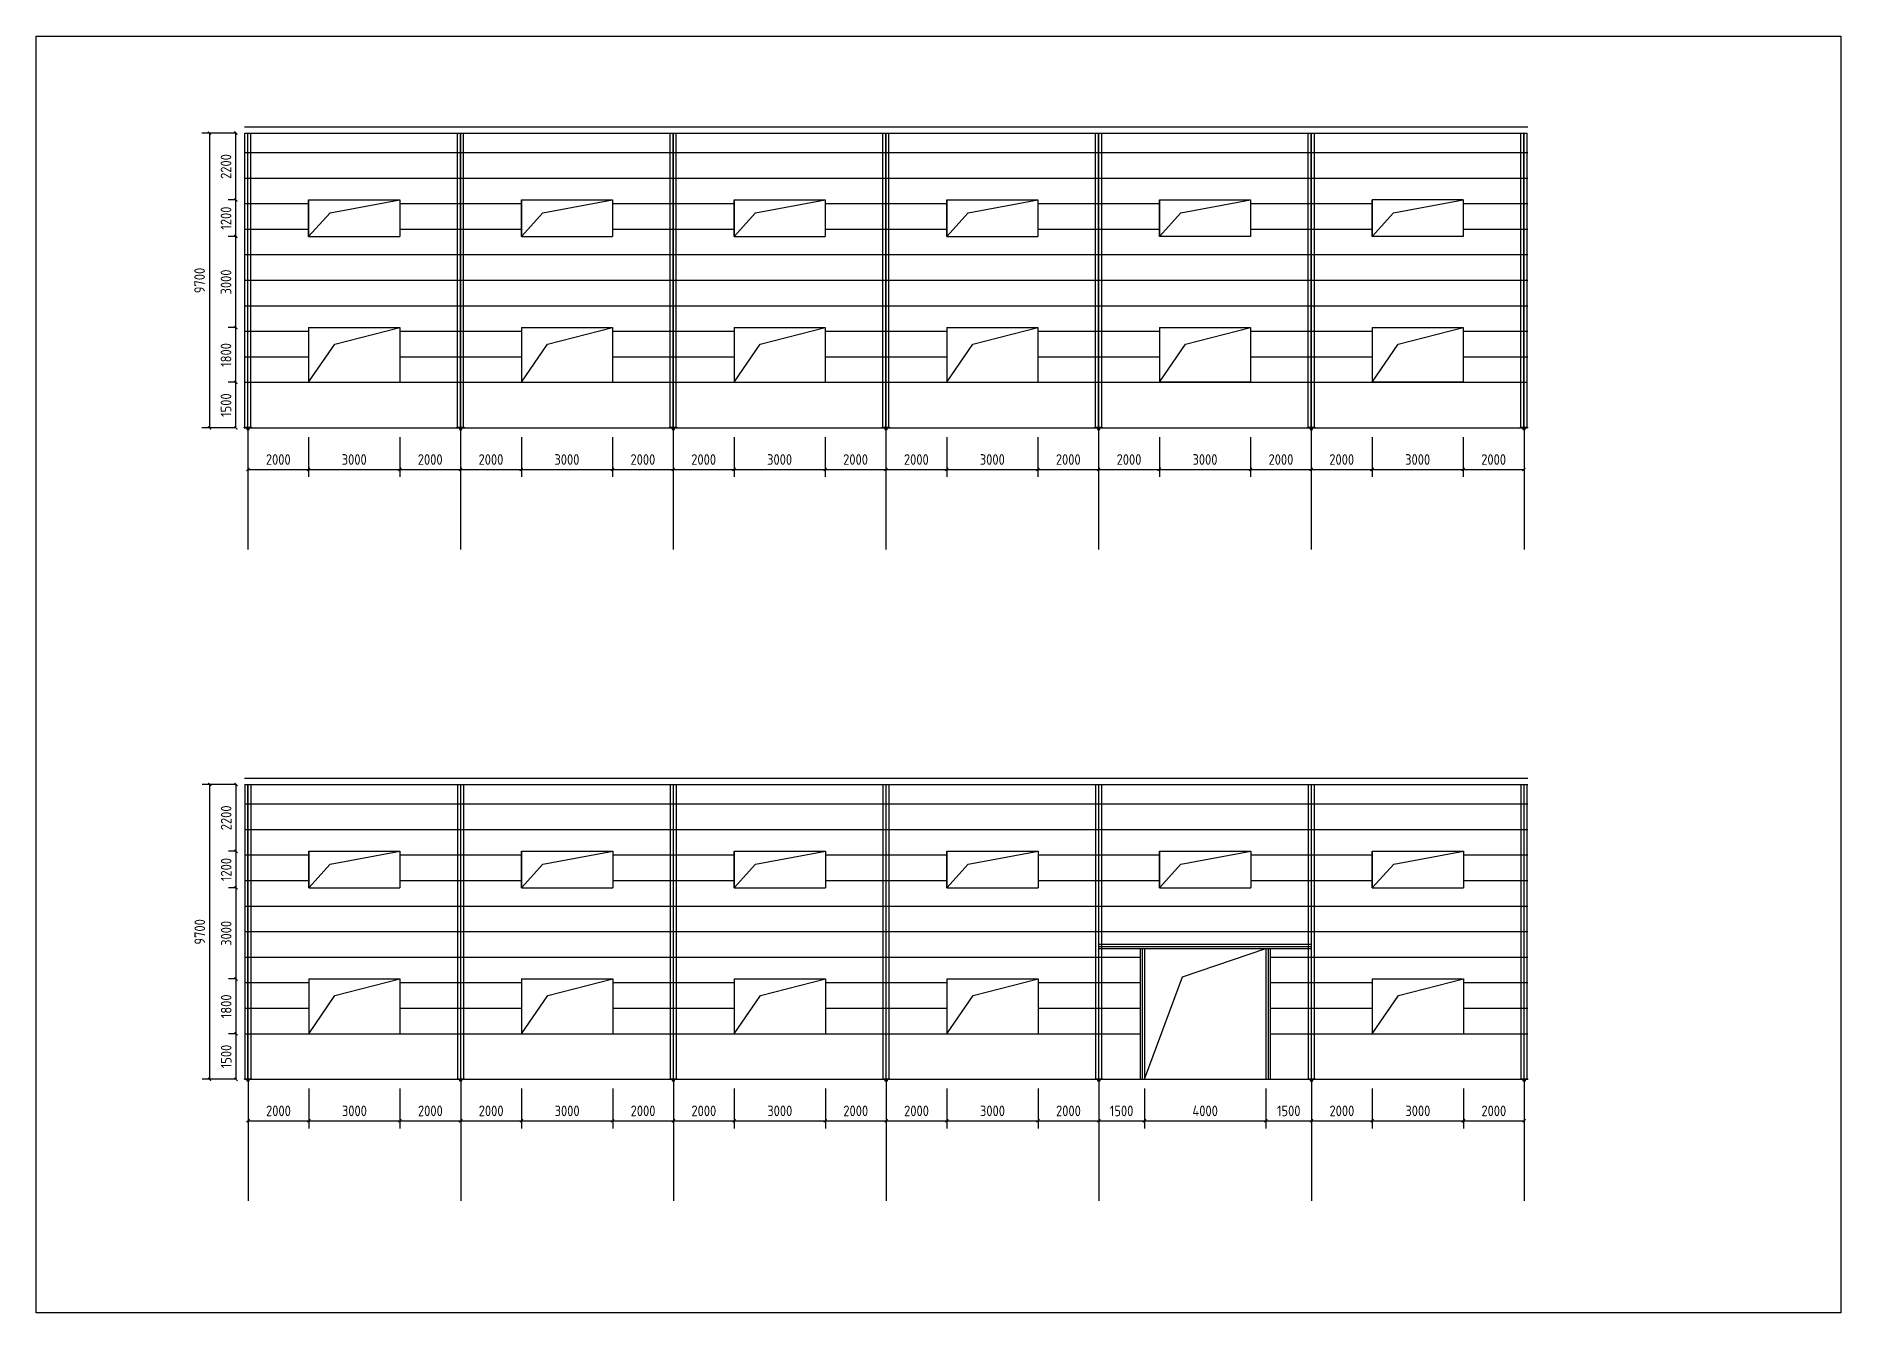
# Model space of a CAD drawing. Extents: x 102162 to 621267, y -39398 to 328893.
# Drawn here: x 102162 to 161562, y 160102 to 202102 of the extents above; entities that cross this region are included whole.
import ezdxf

# ---------------------------------------------------------------- set-up
doc = ezdxf.new("R2010")
doc.units = 0
doc.header["$LTSCALE"] = 1000
doc.header["$MEASUREMENT"] = 0
doc.layers.add('AXIS', color=3, linetype='Continuous')
doc.layers.add('DOTE', color=1, linetype='Continuous')
doc.styles.get("Standard").update_dxf_attribs({"font": 'gbenor.shx', "bigfont": 'gbcbig.shx'})
doc.dimstyles.get("Standard").update_dxf_attribs({"dimscale": 100, "dimtxt": 3.5, "dimasz": 1, "dimexe": 2.5, "dimexo": 3, "dimgap": 1.5, "dimtad": 1, "dimdec": 0, "dimzin": 0, "dimdsep": 46, "dimtxsty": 'Standard', "dimblk": 'ARCHTICK', "dimcen": 0.09, "dimadec": 0, "dimazin": 0, "dimtfac": 1, "dimtdec": 0, "dimtix": 1, "dimtmove": 2, "dimatfit": 3, "dimfxl": 1, "dimtolj": 1, "dimtzin": 0, "dimarcsym": 0})

msp = doc.modelspace()

# ---------------------------------------------------------------- blocks, each defined once
blk = doc.blocks.new('_ArchTick')
at = {"color": 0, "linetype": 'ByBlock', "const_width": 0.4}
blk.add_lwpolyline([(-0.5, -0.5), (0.5, 0.5)], dxfattribs=at)
blk = doc.blocks.new('*D9098')
at = {"color": 0, "lineweight": -2}
for p, q in [((108732, 190713), (108487, 190713)), ((108737, 189213), (108737, 190713)), ((108712, 189213), (108487, 189213))]:
    blk.add_line(p, q, dxfattribs=at)
at = {"layer": 'Defpoints', "color": 0}
for p in [(108737, 190713), (109032, 190713), (109012, 189213)]:
    blk.add_point(p, dxfattribs=at)
at = {"color": 0, "lineweight": -2, "xscale": 100, "yscale": 100, "zscale": 100}
for p, rotation in [((108737, 190713), 90), ((108737, 189213), 270)]:
    blk.add_blockref('_ArchTick', p, dxfattribs=dict(at, rotation=rotation))
at = {"color": 0, "insert": (108412, 189963), "char_height": 350, "attachment_point": 5, "rotation": 90}
blk.add_mtext('\\A1;1500', dxfattribs=at)
blk = doc.blocks.new('*D9099')
at = {"color": 0, "lineweight": -2}
for p, q in [((108732, 192513), (108487, 192513)), ((108737, 190713), (108737, 192513)), ((108732, 190713), (108487, 190713))]:
    blk.add_line(p, q, dxfattribs=at)
at = {"layer": 'Defpoints', "color": 0}
for p in [(108737, 192513), (109032, 192513), (109032, 190713)]:
    blk.add_point(p, dxfattribs=at)
at = {"color": 0, "lineweight": -2, "xscale": 100, "yscale": 100, "zscale": 100}
for p, rotation in [((108737, 192513), 90), ((108737, 190713), 270)]:
    blk.add_blockref('_ArchTick', p, dxfattribs=dict(at, rotation=rotation))
at = {"color": 0, "insert": (108412, 191613), "char_height": 350, "attachment_point": 5, "rotation": 90}
blk.add_mtext('\\A1;1800', dxfattribs=at)
blk = doc.blocks.new('*D9060')
at = {"color": 0, "lineweight": -2}
for p, q in [((108732, 195513), (108487, 195513)), ((108737, 192513), (108737, 195513)), ((108732, 192513), (108487, 192513))]:
    blk.add_line(p, q, dxfattribs=at)
at = {"layer": 'Defpoints', "color": 0}
for p in [(108737, 195513), (109032, 195513), (109032, 192513)]:
    blk.add_point(p, dxfattribs=at)
at = {"color": 0, "lineweight": -2, "xscale": 100, "yscale": 100, "zscale": 100}
for p, rotation in [((108737, 195513), 90), ((108737, 192513), 270)]:
    blk.add_blockref('_ArchTick', p, dxfattribs=dict(at, rotation=rotation))
at = {"color": 0, "insert": (108412, 194013), "char_height": 350, "attachment_point": 5, "rotation": 90}
blk.add_mtext('\\A1;3000', dxfattribs=at)
blk = doc.blocks.new('*D9061')
at = {"color": 0, "lineweight": -2}
for p, q in [((108732, 196713), (108487, 196713)), ((108737, 195513), (108737, 196713)), ((108732, 195513), (108487, 195513))]:
    blk.add_line(p, q, dxfattribs=at)
at = {"layer": 'Defpoints', "color": 0}
for p in [(108737, 196713), (109032, 196713), (109032, 195513)]:
    blk.add_point(p, dxfattribs=at)
at = {"color": 0, "lineweight": -2, "xscale": 100, "yscale": 100, "zscale": 100}
for p, rotation in [((108737, 196713), 90), ((108737, 195513), 270)]:
    blk.add_blockref('_ArchTick', p, dxfattribs=dict(at, rotation=rotation))
at = {"color": 0, "insert": (108412, 196113), "char_height": 350, "attachment_point": 5, "rotation": 90}
blk.add_mtext('\\A1;1200', dxfattribs=at)
blk = doc.blocks.new('*D9100')
at = {"color": 0, "lineweight": -2}
for p, q in [((108732, 198913), (108487, 198913)), ((108737, 196713), (108737, 198913)), ((108732, 196713), (108487, 196713))]:
    blk.add_line(p, q, dxfattribs=at)
at = {"layer": 'Defpoints', "color": 0}
for p in [(108737, 198913), (109032, 198913), (109032, 196713)]:
    blk.add_point(p, dxfattribs=at)
at = {"color": 0, "lineweight": -2, "xscale": 100, "yscale": 100, "zscale": 100}
for p, rotation in [((108737, 198913), 90), ((108737, 196713), 270)]:
    blk.add_blockref('_ArchTick', p, dxfattribs=dict(at, rotation=rotation))
at = {"color": 0, "insert": (108412, 197813), "char_height": 350, "attachment_point": 5, "rotation": 90}
blk.add_mtext('\\A1;2200', dxfattribs=at)
blk = doc.blocks.new('*D9101')
at = {"color": 0, "lineweight": -2}
for p, q in [((108732, 198913), (107618, 198913)), ((107868, 198913), (107868, 189213)), ((108732, 189213), (107618, 189213))]:
    blk.add_line(p, q, dxfattribs=at)
at = {"layer": 'Defpoints', "color": 0}
for p in [(109032, 198913), (107868, 189213), (109032, 189213)]:
    blk.add_point(p, dxfattribs=at)
at = {"color": 0, "lineweight": -2, "xscale": 100, "yscale": 100, "zscale": 100}
for p, rotation in [((107868, 198913), 90), ((107868, 189213), 270)]:
    blk.add_blockref('_ArchTick', p, dxfattribs=dict(at, rotation=rotation))
at = {"color": 0, "insert": (107543, 194063), "char_height": 350, "attachment_point": 5, "rotation": 90}
blk.add_mtext('\\A1;9700', dxfattribs=at)
blk = doc.blocks.new('*D9102')
at = {"color": 0, "lineweight": -2}
for p, q in [((109132, 188913), (109132, 187599)), ((111132, 188913), (111132, 187599)), ((109132, 187849), (111132, 187849))]:
    blk.add_line(p, q, dxfattribs=at)
at = {"layer": 'Defpoints', "color": 0}
for p in [(109132, 189213), (111132, 189213), (111132, 187849)]:
    blk.add_point(p, dxfattribs=at)
at = {"color": 0, "lineweight": -2, "xscale": 100, "yscale": 100, "zscale": 100, "rotation": 180}
blk.add_blockref('_ArchTick', (109132, 187849), dxfattribs=at)
at = {"color": 0, "lineweight": -2, "xscale": 100, "yscale": 100, "zscale": 100}
blk.add_blockref('_ArchTick', (111132, 187849), dxfattribs=at)
at = {"color": 0, "insert": (110132, 188174), "char_height": 350, "attachment_point": 5}
blk.add_mtext('\\A1;2000', dxfattribs=at)
blk = doc.blocks.new('*D9062')
at = {"color": 0, "lineweight": -2}
for p, q in [((111132, 188913), (111132, 187599)), ((114132, 188913), (114132, 187599)), ((111132, 187849), (114132, 187849))]:
    blk.add_line(p, q, dxfattribs=at)
at = {"layer": 'Defpoints', "color": 0}
for p in [(111132, 189213), (114132, 189213), (114132, 187849)]:
    blk.add_point(p, dxfattribs=at)
at = {"color": 0, "lineweight": -2, "xscale": 100, "yscale": 100, "zscale": 100, "rotation": 180}
blk.add_blockref('_ArchTick', (111132, 187849), dxfattribs=at)
at = {"color": 0, "lineweight": -2, "xscale": 100, "yscale": 100, "zscale": 100}
blk.add_blockref('_ArchTick', (114132, 187849), dxfattribs=at)
at = {"color": 0, "insert": (112632, 188174), "char_height": 350, "attachment_point": 5}
blk.add_mtext('\\A1;3000', dxfattribs=at)
blk = doc.blocks.new('*D9103')
at = {"color": 0, "lineweight": -2}
for p, q in [((114132, 188913), (114132, 187599)), ((116132, 188913), (116132, 187599)), ((114132, 187849), (116132, 187849))]:
    blk.add_line(p, q, dxfattribs=at)
at = {"layer": 'Defpoints', "color": 0}
for p in [(114132, 189213), (116132, 189213), (116132, 187849)]:
    blk.add_point(p, dxfattribs=at)
at = {"color": 0, "lineweight": -2, "xscale": 100, "yscale": 100, "zscale": 100, "rotation": 180}
blk.add_blockref('_ArchTick', (114132, 187849), dxfattribs=at)
at = {"color": 0, "lineweight": -2, "xscale": 100, "yscale": 100, "zscale": 100}
blk.add_blockref('_ArchTick', (116132, 187849), dxfattribs=at)
at = {"color": 0, "insert": (115132, 188174), "char_height": 350, "attachment_point": 5}
blk.add_mtext('\\A1;2000', dxfattribs=at)
blk = doc.blocks.new('*D9104')
at = {"color": 0, "lineweight": -2}
for p, q in [((116132, 188913), (116132, 187599)), ((118132, 188913), (118132, 187599)), ((116132, 187849), (118132, 187849))]:
    blk.add_line(p, q, dxfattribs=at)
at = {"layer": 'Defpoints', "color": 0}
for p in [(116132, 189213), (118132, 189213), (118132, 187849)]:
    blk.add_point(p, dxfattribs=at)
at = {"color": 0, "lineweight": -2, "xscale": 100, "yscale": 100, "zscale": 100, "rotation": 180}
blk.add_blockref('_ArchTick', (116132, 187849), dxfattribs=at)
at = {"color": 0, "lineweight": -2, "xscale": 100, "yscale": 100, "zscale": 100}
blk.add_blockref('_ArchTick', (118132, 187849), dxfattribs=at)
at = {"color": 0, "insert": (117132, 188174), "char_height": 350, "attachment_point": 5}
blk.add_mtext('\\A1;2000', dxfattribs=at)
blk = doc.blocks.new('*D9063')
at = {"color": 0, "lineweight": -2}
for p, q in [((118132, 188913), (118132, 187599)), ((121132, 188913), (121132, 187599)), ((118132, 187849), (121132, 187849))]:
    blk.add_line(p, q, dxfattribs=at)
at = {"layer": 'Defpoints', "color": 0}
for p in [(118132, 189213), (121132, 189213), (121132, 187849)]:
    blk.add_point(p, dxfattribs=at)
at = {"color": 0, "lineweight": -2, "xscale": 100, "yscale": 100, "zscale": 100, "rotation": 180}
blk.add_blockref('_ArchTick', (118132, 187849), dxfattribs=at)
at = {"color": 0, "lineweight": -2, "xscale": 100, "yscale": 100, "zscale": 100}
blk.add_blockref('_ArchTick', (121132, 187849), dxfattribs=at)
at = {"color": 0, "insert": (119632, 188174), "char_height": 350, "attachment_point": 5}
blk.add_mtext('\\A1;3000', dxfattribs=at)
blk = doc.blocks.new('*D9105')
at = {"color": 0, "lineweight": -2}
for p, q in [((121132, 188913), (121132, 187599)), ((123132, 188913), (123132, 187599)), ((121132, 187849), (123132, 187849))]:
    blk.add_line(p, q, dxfattribs=at)
at = {"layer": 'Defpoints', "color": 0}
for p in [(121132, 189213), (123132, 189213), (123132, 187849)]:
    blk.add_point(p, dxfattribs=at)
at = {"color": 0, "lineweight": -2, "xscale": 100, "yscale": 100, "zscale": 100, "rotation": 180}
blk.add_blockref('_ArchTick', (121132, 187849), dxfattribs=at)
at = {"color": 0, "lineweight": -2, "xscale": 100, "yscale": 100, "zscale": 100}
blk.add_blockref('_ArchTick', (123132, 187849), dxfattribs=at)
at = {"color": 0, "insert": (122132, 188174), "char_height": 350, "attachment_point": 5}
blk.add_mtext('\\A1;2000', dxfattribs=at)
blk = doc.blocks.new('*D9106')
at = {"color": 0, "lineweight": -2}
for p, q in [((123132, 188913), (123132, 187599)), ((125132, 188913), (125132, 187599)), ((123132, 187849), (125132, 187849))]:
    blk.add_line(p, q, dxfattribs=at)
at = {"layer": 'Defpoints', "color": 0}
for p in [(123132, 189213), (125132, 189213), (125132, 187849)]:
    blk.add_point(p, dxfattribs=at)
at = {"color": 0, "lineweight": -2, "xscale": 100, "yscale": 100, "zscale": 100, "rotation": 180}
blk.add_blockref('_ArchTick', (123132, 187849), dxfattribs=at)
at = {"color": 0, "lineweight": -2, "xscale": 100, "yscale": 100, "zscale": 100}
blk.add_blockref('_ArchTick', (125132, 187849), dxfattribs=at)
at = {"color": 0, "insert": (124132, 188174), "char_height": 350, "attachment_point": 5}
blk.add_mtext('\\A1;2000', dxfattribs=at)
blk = doc.blocks.new('*D9064')
at = {"color": 0, "lineweight": -2}
for p, q in [((125132, 188913), (125132, 187599)), ((128132, 188913), (128132, 187599)), ((125132, 187849), (128132, 187849))]:
    blk.add_line(p, q, dxfattribs=at)
at = {"layer": 'Defpoints', "color": 0}
for p in [(125132, 189213), (128132, 189213), (128132, 187849)]:
    blk.add_point(p, dxfattribs=at)
at = {"color": 0, "lineweight": -2, "xscale": 100, "yscale": 100, "zscale": 100, "rotation": 180}
blk.add_blockref('_ArchTick', (125132, 187849), dxfattribs=at)
at = {"color": 0, "lineweight": -2, "xscale": 100, "yscale": 100, "zscale": 100}
blk.add_blockref('_ArchTick', (128132, 187849), dxfattribs=at)
at = {"color": 0, "insert": (126632, 188174), "char_height": 350, "attachment_point": 5}
blk.add_mtext('\\A1;3000', dxfattribs=at)
blk = doc.blocks.new('*D9107')
at = {"color": 0, "lineweight": -2}
for p, q in [((128132, 188913), (128132, 187599)), ((130132, 188913), (130132, 187599)), ((128132, 187849), (130132, 187849))]:
    blk.add_line(p, q, dxfattribs=at)
at = {"layer": 'Defpoints', "color": 0}
for p in [(128132, 189213), (130132, 189213), (130132, 187849)]:
    blk.add_point(p, dxfattribs=at)
at = {"color": 0, "lineweight": -2, "xscale": 100, "yscale": 100, "zscale": 100, "rotation": 180}
blk.add_blockref('_ArchTick', (128132, 187849), dxfattribs=at)
at = {"color": 0, "lineweight": -2, "xscale": 100, "yscale": 100, "zscale": 100}
blk.add_blockref('_ArchTick', (130132, 187849), dxfattribs=at)
at = {"color": 0, "insert": (129132, 188174), "char_height": 350, "attachment_point": 5}
blk.add_mtext('\\A1;2000', dxfattribs=at)
blk = doc.blocks.new('*D9108')
at = {"color": 0, "lineweight": -2}
for p, q in [((130132, 188913), (130132, 187599)), ((132132, 188913), (132132, 187599)), ((130132, 187849), (132132, 187849))]:
    blk.add_line(p, q, dxfattribs=at)
at = {"layer": 'Defpoints', "color": 0}
for p in [(130132, 189213), (132132, 189213), (132132, 187849)]:
    blk.add_point(p, dxfattribs=at)
at = {"color": 0, "lineweight": -2, "xscale": 100, "yscale": 100, "zscale": 100, "rotation": 180}
blk.add_blockref('_ArchTick', (130132, 187849), dxfattribs=at)
at = {"color": 0, "lineweight": -2, "xscale": 100, "yscale": 100, "zscale": 100}
blk.add_blockref('_ArchTick', (132132, 187849), dxfattribs=at)
at = {"color": 0, "insert": (131132, 188174), "char_height": 350, "attachment_point": 5}
blk.add_mtext('\\A1;2000', dxfattribs=at)
blk = doc.blocks.new('*D9065')
at = {"color": 0, "lineweight": -2}
for p, q in [((132132, 188913), (132132, 187599)), ((135132, 188913), (135132, 187599)), ((132132, 187849), (135132, 187849))]:
    blk.add_line(p, q, dxfattribs=at)
at = {"layer": 'Defpoints', "color": 0}
for p in [(132132, 189213), (135132, 189213), (135132, 187849)]:
    blk.add_point(p, dxfattribs=at)
at = {"color": 0, "lineweight": -2, "xscale": 100, "yscale": 100, "zscale": 100, "rotation": 180}
blk.add_blockref('_ArchTick', (132132, 187849), dxfattribs=at)
at = {"color": 0, "lineweight": -2, "xscale": 100, "yscale": 100, "zscale": 100}
blk.add_blockref('_ArchTick', (135132, 187849), dxfattribs=at)
at = {"color": 0, "insert": (133632, 188174), "char_height": 350, "attachment_point": 5}
blk.add_mtext('\\A1;3000', dxfattribs=at)
blk = doc.blocks.new('*D9109')
at = {"color": 0, "lineweight": -2}
for p, q in [((135132, 188913), (135132, 187599)), ((137132, 188913), (137132, 187599)), ((135132, 187849), (137132, 187849))]:
    blk.add_line(p, q, dxfattribs=at)
at = {"layer": 'Defpoints', "color": 0}
for p in [(135132, 189213), (137132, 189213), (137132, 187849)]:
    blk.add_point(p, dxfattribs=at)
at = {"color": 0, "lineweight": -2, "xscale": 100, "yscale": 100, "zscale": 100, "rotation": 180}
blk.add_blockref('_ArchTick', (135132, 187849), dxfattribs=at)
at = {"color": 0, "lineweight": -2, "xscale": 100, "yscale": 100, "zscale": 100}
blk.add_blockref('_ArchTick', (137132, 187849), dxfattribs=at)
at = {"color": 0, "insert": (136132, 188174), "char_height": 350, "attachment_point": 5}
blk.add_mtext('\\A1;2000', dxfattribs=at)
blk = doc.blocks.new('*D9110')
at = {"color": 0, "lineweight": -2}
for p, q in [((137132, 188913), (137132, 187599)), ((139132, 188913), (139132, 187599)), ((137132, 187849), (139132, 187849))]:
    blk.add_line(p, q, dxfattribs=at)
at = {"layer": 'Defpoints', "color": 0}
for p in [(137132, 189213), (139132, 189213), (139132, 187849)]:
    blk.add_point(p, dxfattribs=at)
at = {"color": 0, "lineweight": -2, "xscale": 100, "yscale": 100, "zscale": 100, "rotation": 180}
blk.add_blockref('_ArchTick', (137132, 187849), dxfattribs=at)
at = {"color": 0, "lineweight": -2, "xscale": 100, "yscale": 100, "zscale": 100}
blk.add_blockref('_ArchTick', (139132, 187849), dxfattribs=at)
at = {"color": 0, "insert": (138132, 188174), "char_height": 350, "attachment_point": 5}
blk.add_mtext('\\A1;2000', dxfattribs=at)
blk = doc.blocks.new('*D9066')
at = {"color": 0, "lineweight": -2}
for p, q in [((139132, 188913), (139132, 187599)), ((142132, 188913), (142132, 187599)), ((139132, 187849), (142132, 187849))]:
    blk.add_line(p, q, dxfattribs=at)
at = {"layer": 'Defpoints', "color": 0}
for p in [(139132, 189213), (142132, 189213), (142132, 187849)]:
    blk.add_point(p, dxfattribs=at)
at = {"color": 0, "lineweight": -2, "xscale": 100, "yscale": 100, "zscale": 100, "rotation": 180}
blk.add_blockref('_ArchTick', (139132, 187849), dxfattribs=at)
at = {"color": 0, "lineweight": -2, "xscale": 100, "yscale": 100, "zscale": 100}
blk.add_blockref('_ArchTick', (142132, 187849), dxfattribs=at)
at = {"color": 0, "insert": (140632, 188174), "char_height": 350, "attachment_point": 5}
blk.add_mtext('\\A1;3000', dxfattribs=at)
blk = doc.blocks.new('*D9111')
at = {"color": 0, "lineweight": -2}
for p, q in [((142132, 188913), (142132, 187599)), ((144132, 188913), (144132, 187599)), ((142132, 187849), (144132, 187849))]:
    blk.add_line(p, q, dxfattribs=at)
at = {"layer": 'Defpoints', "color": 0}
for p in [(142132, 189213), (144132, 189213), (144132, 187849)]:
    blk.add_point(p, dxfattribs=at)
at = {"color": 0, "lineweight": -2, "xscale": 100, "yscale": 100, "zscale": 100, "rotation": 180}
blk.add_blockref('_ArchTick', (142132, 187849), dxfattribs=at)
at = {"color": 0, "lineweight": -2, "xscale": 100, "yscale": 100, "zscale": 100}
blk.add_blockref('_ArchTick', (144132, 187849), dxfattribs=at)
at = {"color": 0, "insert": (143132, 188174), "char_height": 350, "attachment_point": 5}
blk.add_mtext('\\A1;2000', dxfattribs=at)
blk = doc.blocks.new('*D9112')
at = {"color": 0, "lineweight": -2}
for p, q in [((144132, 188913), (144132, 187599)), ((146132, 188913), (146132, 187599)), ((144132, 187849), (146132, 187849))]:
    blk.add_line(p, q, dxfattribs=at)
at = {"layer": 'Defpoints', "color": 0}
for p in [(144132, 189213), (146132, 189213), (146132, 187849)]:
    blk.add_point(p, dxfattribs=at)
at = {"color": 0, "lineweight": -2, "xscale": 100, "yscale": 100, "zscale": 100, "rotation": 180}
blk.add_blockref('_ArchTick', (144132, 187849), dxfattribs=at)
at = {"color": 0, "lineweight": -2, "xscale": 100, "yscale": 100, "zscale": 100}
blk.add_blockref('_ArchTick', (146132, 187849), dxfattribs=at)
at = {"color": 0, "insert": (145132, 188174), "char_height": 350, "attachment_point": 5}
blk.add_mtext('\\A1;2000', dxfattribs=at)
blk = doc.blocks.new('*D9067')
at = {"color": 0, "lineweight": -2}
for p, q in [((146132, 188913), (146132, 187599)), ((149132, 188913), (149132, 187599)), ((146132, 187849), (149132, 187849))]:
    blk.add_line(p, q, dxfattribs=at)
at = {"layer": 'Defpoints', "color": 0}
for p in [(146132, 189213), (149132, 189213), (149132, 187849)]:
    blk.add_point(p, dxfattribs=at)
at = {"color": 0, "lineweight": -2, "xscale": 100, "yscale": 100, "zscale": 100, "rotation": 180}
blk.add_blockref('_ArchTick', (146132, 187849), dxfattribs=at)
at = {"color": 0, "lineweight": -2, "xscale": 100, "yscale": 100, "zscale": 100}
blk.add_blockref('_ArchTick', (149132, 187849), dxfattribs=at)
at = {"color": 0, "insert": (147632, 188174), "char_height": 350, "attachment_point": 5}
blk.add_mtext('\\A1;3000', dxfattribs=at)
blk = doc.blocks.new('*D9113')
at = {"color": 0, "lineweight": -2}
for p, q in [((149132, 188913), (149132, 187599)), ((151132, 188913), (151132, 187599)), ((149132, 187849), (151132, 187849))]:
    blk.add_line(p, q, dxfattribs=at)
at = {"layer": 'Defpoints', "color": 0}
for p in [(149132, 189213), (151132, 189213), (151132, 187849)]:
    blk.add_point(p, dxfattribs=at)
at = {"color": 0, "lineweight": -2, "xscale": 100, "yscale": 100, "zscale": 100, "rotation": 180}
blk.add_blockref('_ArchTick', (149132, 187849), dxfattribs=at)
at = {"color": 0, "lineweight": -2, "xscale": 100, "yscale": 100, "zscale": 100}
blk.add_blockref('_ArchTick', (151132, 187849), dxfattribs=at)
at = {"color": 0, "insert": (150132, 188174), "char_height": 350, "attachment_point": 5}
blk.add_mtext('\\A1;2000', dxfattribs=at)
blk = doc.blocks.new('*D9132')
at = {"color": 0, "lineweight": -2}
for p, q in [((109138, 167486), (109138, 166172)), ((111138, 167486), (111138, 166172)), ((109138, 166422), (111138, 166422))]:
    blk.add_line(p, q, dxfattribs=at)
at = {"layer": 'Defpoints', "color": 0}
for p in [(109138, 167786), (111138, 167786), (111138, 166422)]:
    blk.add_point(p, dxfattribs=at)
at = {"color": 0, "lineweight": -2, "xscale": 100, "yscale": 100, "zscale": 100, "rotation": 180}
blk.add_blockref('_ArchTick', (109138, 166422), dxfattribs=at)
at = {"color": 0, "lineweight": -2, "xscale": 100, "yscale": 100, "zscale": 100}
blk.add_blockref('_ArchTick', (111138, 166422), dxfattribs=at)
at = {"color": 0, "insert": (110138, 166747), "char_height": 350, "attachment_point": 5}
blk.add_mtext('\\A1;2000', dxfattribs=at)
blk = doc.blocks.new('*D9068')
at = {"color": 0, "lineweight": -2}
for p, q in [((111138, 167486), (111138, 166172)), ((114138, 167486), (114138, 166172)), ((111138, 166422), (114138, 166422))]:
    blk.add_line(p, q, dxfattribs=at)
at = {"layer": 'Defpoints', "color": 0}
for p in [(111138, 167786), (114138, 167786), (114138, 166422)]:
    blk.add_point(p, dxfattribs=at)
at = {"color": 0, "lineweight": -2, "xscale": 100, "yscale": 100, "zscale": 100, "rotation": 180}
blk.add_blockref('_ArchTick', (111138, 166422), dxfattribs=at)
at = {"color": 0, "lineweight": -2, "xscale": 100, "yscale": 100, "zscale": 100}
blk.add_blockref('_ArchTick', (114138, 166422), dxfattribs=at)
at = {"color": 0, "insert": (112638, 166747), "char_height": 350, "attachment_point": 5}
blk.add_mtext('\\A1;3000', dxfattribs=at)
blk = doc.blocks.new('*D9133')
at = {"color": 0, "lineweight": -2}
for p, q in [((114138, 167486), (114138, 166172)), ((116138, 167486), (116138, 166172)), ((114138, 166422), (116138, 166422))]:
    blk.add_line(p, q, dxfattribs=at)
at = {"layer": 'Defpoints', "color": 0}
for p in [(114138, 167786), (116138, 167786), (116138, 166422)]:
    blk.add_point(p, dxfattribs=at)
at = {"color": 0, "lineweight": -2, "xscale": 100, "yscale": 100, "zscale": 100, "rotation": 180}
blk.add_blockref('_ArchTick', (114138, 166422), dxfattribs=at)
at = {"color": 0, "lineweight": -2, "xscale": 100, "yscale": 100, "zscale": 100}
blk.add_blockref('_ArchTick', (116138, 166422), dxfattribs=at)
at = {"color": 0, "insert": (115138, 166747), "char_height": 350, "attachment_point": 5}
blk.add_mtext('\\A1;2000', dxfattribs=at)
blk = doc.blocks.new('*D9134')
at = {"color": 0, "lineweight": -2}
for p, q in [((116138, 167486), (116138, 166172)), ((118138, 167486), (118138, 166172)), ((116138, 166422), (118138, 166422))]:
    blk.add_line(p, q, dxfattribs=at)
at = {"layer": 'Defpoints', "color": 0}
for p in [(116138, 167786), (118138, 167786), (118138, 166422)]:
    blk.add_point(p, dxfattribs=at)
at = {"color": 0, "lineweight": -2, "xscale": 100, "yscale": 100, "zscale": 100, "rotation": 180}
blk.add_blockref('_ArchTick', (116138, 166422), dxfattribs=at)
at = {"color": 0, "lineweight": -2, "xscale": 100, "yscale": 100, "zscale": 100}
blk.add_blockref('_ArchTick', (118138, 166422), dxfattribs=at)
at = {"color": 0, "insert": (117138, 166747), "char_height": 350, "attachment_point": 5}
blk.add_mtext('\\A1;2000', dxfattribs=at)
blk = doc.blocks.new('*D9069')
at = {"color": 0, "lineweight": -2}
for p, q in [((118138, 167486), (118138, 166172)), ((121138, 167486), (121138, 166172)), ((118138, 166422), (121138, 166422))]:
    blk.add_line(p, q, dxfattribs=at)
at = {"layer": 'Defpoints', "color": 0}
for p in [(118138, 167786), (121138, 167786), (121138, 166422)]:
    blk.add_point(p, dxfattribs=at)
at = {"color": 0, "lineweight": -2, "xscale": 100, "yscale": 100, "zscale": 100, "rotation": 180}
blk.add_blockref('_ArchTick', (118138, 166422), dxfattribs=at)
at = {"color": 0, "lineweight": -2, "xscale": 100, "yscale": 100, "zscale": 100}
blk.add_blockref('_ArchTick', (121138, 166422), dxfattribs=at)
at = {"color": 0, "insert": (119638, 166747), "char_height": 350, "attachment_point": 5}
blk.add_mtext('\\A1;3000', dxfattribs=at)
blk = doc.blocks.new('*D9135')
at = {"color": 0, "lineweight": -2}
for p, q in [((121138, 167486), (121138, 166172)), ((123138, 167486), (123138, 166172)), ((121138, 166422), (123138, 166422))]:
    blk.add_line(p, q, dxfattribs=at)
at = {"layer": 'Defpoints', "color": 0}
for p in [(121138, 167786), (123138, 167786), (123138, 166422)]:
    blk.add_point(p, dxfattribs=at)
at = {"color": 0, "lineweight": -2, "xscale": 100, "yscale": 100, "zscale": 100, "rotation": 180}
blk.add_blockref('_ArchTick', (121138, 166422), dxfattribs=at)
at = {"color": 0, "lineweight": -2, "xscale": 100, "yscale": 100, "zscale": 100}
blk.add_blockref('_ArchTick', (123138, 166422), dxfattribs=at)
at = {"color": 0, "insert": (122138, 166747), "char_height": 350, "attachment_point": 5}
blk.add_mtext('\\A1;2000', dxfattribs=at)
blk = doc.blocks.new('*D9136')
at = {"color": 0, "lineweight": -2}
for p, q in [((123138, 167486), (123138, 166172)), ((125138, 167486), (125138, 166172)), ((123138, 166422), (125138, 166422))]:
    blk.add_line(p, q, dxfattribs=at)
at = {"layer": 'Defpoints', "color": 0}
for p in [(123138, 167786), (125138, 167786), (125138, 166422)]:
    blk.add_point(p, dxfattribs=at)
at = {"color": 0, "lineweight": -2, "xscale": 100, "yscale": 100, "zscale": 100, "rotation": 180}
blk.add_blockref('_ArchTick', (123138, 166422), dxfattribs=at)
at = {"color": 0, "lineweight": -2, "xscale": 100, "yscale": 100, "zscale": 100}
blk.add_blockref('_ArchTick', (125138, 166422), dxfattribs=at)
at = {"color": 0, "insert": (124138, 166747), "char_height": 350, "attachment_point": 5}
blk.add_mtext('\\A1;2000', dxfattribs=at)
blk = doc.blocks.new('*D9070')
at = {"color": 0, "lineweight": -2}
for p, q in [((125138, 167486), (125138, 166172)), ((128138, 167486), (128138, 166172)), ((125138, 166422), (128138, 166422))]:
    blk.add_line(p, q, dxfattribs=at)
at = {"layer": 'Defpoints', "color": 0}
for p in [(125138, 167786), (128138, 167786), (128138, 166422)]:
    blk.add_point(p, dxfattribs=at)
at = {"color": 0, "lineweight": -2, "xscale": 100, "yscale": 100, "zscale": 100, "rotation": 180}
blk.add_blockref('_ArchTick', (125138, 166422), dxfattribs=at)
at = {"color": 0, "lineweight": -2, "xscale": 100, "yscale": 100, "zscale": 100}
blk.add_blockref('_ArchTick', (128138, 166422), dxfattribs=at)
at = {"color": 0, "insert": (126638, 166747), "char_height": 350, "attachment_point": 5}
blk.add_mtext('\\A1;3000', dxfattribs=at)
blk = doc.blocks.new('*D9137')
at = {"color": 0, "lineweight": -2}
for p, q in [((128138, 167486), (128138, 166172)), ((130138, 167486), (130138, 166172)), ((128138, 166422), (130138, 166422))]:
    blk.add_line(p, q, dxfattribs=at)
at = {"layer": 'Defpoints', "color": 0}
for p in [(128138, 167786), (130138, 167786), (130138, 166422)]:
    blk.add_point(p, dxfattribs=at)
at = {"color": 0, "lineweight": -2, "xscale": 100, "yscale": 100, "zscale": 100, "rotation": 180}
blk.add_blockref('_ArchTick', (128138, 166422), dxfattribs=at)
at = {"color": 0, "lineweight": -2, "xscale": 100, "yscale": 100, "zscale": 100}
blk.add_blockref('_ArchTick', (130138, 166422), dxfattribs=at)
at = {"color": 0, "insert": (129138, 166747), "char_height": 350, "attachment_point": 5}
blk.add_mtext('\\A1;2000', dxfattribs=at)
blk = doc.blocks.new('*D9138')
at = {"color": 0, "lineweight": -2}
for p, q in [((130138, 167486), (130138, 166172)), ((132138, 167486), (132138, 166172)), ((130138, 166422), (132138, 166422))]:
    blk.add_line(p, q, dxfattribs=at)
at = {"layer": 'Defpoints', "color": 0}
for p in [(130138, 167786), (132138, 167786), (132138, 166422)]:
    blk.add_point(p, dxfattribs=at)
at = {"color": 0, "lineweight": -2, "xscale": 100, "yscale": 100, "zscale": 100, "rotation": 180}
blk.add_blockref('_ArchTick', (130138, 166422), dxfattribs=at)
at = {"color": 0, "lineweight": -2, "xscale": 100, "yscale": 100, "zscale": 100}
blk.add_blockref('_ArchTick', (132138, 166422), dxfattribs=at)
at = {"color": 0, "insert": (131138, 166747), "char_height": 350, "attachment_point": 5}
blk.add_mtext('\\A1;2000', dxfattribs=at)
blk = doc.blocks.new('*D9071')
at = {"color": 0, "lineweight": -2}
for p, q in [((132138, 167486), (132138, 166172)), ((135138, 167486), (135138, 166172)), ((132138, 166422), (135138, 166422))]:
    blk.add_line(p, q, dxfattribs=at)
at = {"layer": 'Defpoints', "color": 0}
for p in [(132138, 167786), (135138, 167786), (135138, 166422)]:
    blk.add_point(p, dxfattribs=at)
at = {"color": 0, "lineweight": -2, "xscale": 100, "yscale": 100, "zscale": 100, "rotation": 180}
blk.add_blockref('_ArchTick', (132138, 166422), dxfattribs=at)
at = {"color": 0, "lineweight": -2, "xscale": 100, "yscale": 100, "zscale": 100}
blk.add_blockref('_ArchTick', (135138, 166422), dxfattribs=at)
at = {"color": 0, "insert": (133638, 166747), "char_height": 350, "attachment_point": 5}
blk.add_mtext('\\A1;3000', dxfattribs=at)
blk = doc.blocks.new('*D9139')
at = {"color": 0, "lineweight": -2}
for p, q in [((135138, 167486), (135138, 166172)), ((137138, 167486), (137138, 166172)), ((135138, 166422), (137138, 166422))]:
    blk.add_line(p, q, dxfattribs=at)
at = {"layer": 'Defpoints', "color": 0}
for p in [(135138, 167786), (137138, 167786), (137138, 166422)]:
    blk.add_point(p, dxfattribs=at)
at = {"color": 0, "lineweight": -2, "xscale": 100, "yscale": 100, "zscale": 100, "rotation": 180}
blk.add_blockref('_ArchTick', (135138, 166422), dxfattribs=at)
at = {"color": 0, "lineweight": -2, "xscale": 100, "yscale": 100, "zscale": 100}
blk.add_blockref('_ArchTick', (137138, 166422), dxfattribs=at)
at = {"color": 0, "insert": (136138, 166747), "char_height": 350, "attachment_point": 5}
blk.add_mtext('\\A1;2000', dxfattribs=at)
blk = doc.blocks.new('*D9140')
at = {"color": 0, "lineweight": -2}
for p, q in [((137138, 167486), (137138, 166172)), ((138638, 167486), (138638, 166172)), ((137138, 166422), (138638, 166422))]:
    blk.add_line(p, q, dxfattribs=at)
at = {"layer": 'Defpoints', "color": 0}
for p in [(137138, 167786), (138638, 167786), (138638, 166422)]:
    blk.add_point(p, dxfattribs=at)
at = {"color": 0, "lineweight": -2, "xscale": 100, "yscale": 100, "zscale": 100, "rotation": 180}
blk.add_blockref('_ArchTick', (137138, 166422), dxfattribs=at)
at = {"color": 0, "lineweight": -2, "xscale": 100, "yscale": 100, "zscale": 100}
blk.add_blockref('_ArchTick', (138638, 166422), dxfattribs=at)
at = {"color": 0, "insert": (137888, 166747), "char_height": 350, "attachment_point": 5}
blk.add_mtext('\\A1;1500', dxfattribs=at)
blk = doc.blocks.new('*D9072')
at = {"color": 0, "lineweight": -2}
for p, q in [((138638, 167486), (138638, 166172)), ((142638, 167486), (142638, 166172)), ((138638, 166422), (142638, 166422))]:
    blk.add_line(p, q, dxfattribs=at)
at = {"layer": 'Defpoints', "color": 0}
for p in [(138638, 167786), (142638, 167786), (142638, 166422)]:
    blk.add_point(p, dxfattribs=at)
at = {"color": 0, "lineweight": -2, "xscale": 100, "yscale": 100, "zscale": 100, "rotation": 180}
blk.add_blockref('_ArchTick', (138638, 166422), dxfattribs=at)
at = {"color": 0, "lineweight": -2, "xscale": 100, "yscale": 100, "zscale": 100}
blk.add_blockref('_ArchTick', (142638, 166422), dxfattribs=at)
at = {"color": 0, "insert": (140638, 166747), "char_height": 350, "attachment_point": 5}
blk.add_mtext('\\A1;4000', dxfattribs=at)
blk = doc.blocks.new('*D9141')
at = {"color": 0, "lineweight": -2}
for p, q in [((142638, 167486), (142638, 166172)), ((144138, 167486), (144138, 166172)), ((142638, 166422), (144138, 166422))]:
    blk.add_line(p, q, dxfattribs=at)
at = {"layer": 'Defpoints', "color": 0}
for p in [(142638, 167786), (144138, 167786), (144138, 166422)]:
    blk.add_point(p, dxfattribs=at)
at = {"color": 0, "lineweight": -2, "xscale": 100, "yscale": 100, "zscale": 100, "rotation": 180}
blk.add_blockref('_ArchTick', (142638, 166422), dxfattribs=at)
at = {"color": 0, "lineweight": -2, "xscale": 100, "yscale": 100, "zscale": 100}
blk.add_blockref('_ArchTick', (144138, 166422), dxfattribs=at)
at = {"color": 0, "insert": (143388, 166747), "char_height": 350, "attachment_point": 5}
blk.add_mtext('\\A1;1500', dxfattribs=at)
blk = doc.blocks.new('*D9142')
at = {"color": 0, "lineweight": -2}
for p, q in [((144138, 167486), (144138, 166172)), ((146138, 167486), (146138, 166172)), ((144138, 166422), (146138, 166422))]:
    blk.add_line(p, q, dxfattribs=at)
at = {"layer": 'Defpoints', "color": 0}
for p in [(144138, 167786), (146138, 167786), (146138, 166422)]:
    blk.add_point(p, dxfattribs=at)
at = {"color": 0, "lineweight": -2, "xscale": 100, "yscale": 100, "zscale": 100, "rotation": 180}
blk.add_blockref('_ArchTick', (144138, 166422), dxfattribs=at)
at = {"color": 0, "lineweight": -2, "xscale": 100, "yscale": 100, "zscale": 100}
blk.add_blockref('_ArchTick', (146138, 166422), dxfattribs=at)
at = {"color": 0, "insert": (145138, 166747), "char_height": 350, "attachment_point": 5}
blk.add_mtext('\\A1;2000', dxfattribs=at)
blk = doc.blocks.new('*D9073')
at = {"color": 0, "lineweight": -2}
for p, q in [((146138, 167486), (146138, 166172)), ((149138, 167486), (149138, 166172)), ((146138, 166422), (149138, 166422))]:
    blk.add_line(p, q, dxfattribs=at)
at = {"layer": 'Defpoints', "color": 0}
for p in [(146138, 167786), (149138, 167786), (149138, 166422)]:
    blk.add_point(p, dxfattribs=at)
at = {"color": 0, "lineweight": -2, "xscale": 100, "yscale": 100, "zscale": 100, "rotation": 180}
blk.add_blockref('_ArchTick', (146138, 166422), dxfattribs=at)
at = {"color": 0, "lineweight": -2, "xscale": 100, "yscale": 100, "zscale": 100}
blk.add_blockref('_ArchTick', (149138, 166422), dxfattribs=at)
at = {"color": 0, "insert": (147638, 166747), "char_height": 350, "attachment_point": 5}
blk.add_mtext('\\A1;3000', dxfattribs=at)
blk = doc.blocks.new('*D9143')
at = {"color": 0, "lineweight": -2}
for p, q in [((149138, 167486), (149138, 166172)), ((151138, 167486), (151138, 166172)), ((149138, 166422), (151138, 166422))]:
    blk.add_line(p, q, dxfattribs=at)
at = {"layer": 'Defpoints', "color": 0}
for p in [(149138, 167786), (151138, 167786), (151138, 166422)]:
    blk.add_point(p, dxfattribs=at)
at = {"color": 0, "lineweight": -2, "xscale": 100, "yscale": 100, "zscale": 100, "rotation": 180}
blk.add_blockref('_ArchTick', (149138, 166422), dxfattribs=at)
at = {"color": 0, "lineweight": -2, "xscale": 100, "yscale": 100, "zscale": 100}
blk.add_blockref('_ArchTick', (151138, 166422), dxfattribs=at)
at = {"color": 0, "insert": (150138, 166747), "char_height": 350, "attachment_point": 5}
blk.add_mtext('\\A1;2000', dxfattribs=at)
blk = doc.blocks.new('*D9080')
at = {"color": 0, "lineweight": -2}
for p, q in [((108738, 169286), (108493, 169286)), ((108743, 167786), (108743, 169286)), ((108718, 167786), (108493, 167786))]:
    blk.add_line(p, q, dxfattribs=at)
at = {"layer": 'Defpoints', "color": 0}
for p in [(108743, 169286), (109038, 169286), (109018, 167786)]:
    blk.add_point(p, dxfattribs=at)
at = {"color": 0, "lineweight": -2, "xscale": 100, "yscale": 100, "zscale": 100}
for p, rotation in [((108743, 169286), 90), ((108743, 167786), 270)]:
    blk.add_blockref('_ArchTick', p, dxfattribs=dict(at, rotation=rotation))
at = {"color": 0, "insert": (108418, 168536), "char_height": 350, "attachment_point": 5, "rotation": 90}
blk.add_mtext('\\A1;1500', dxfattribs=at)
blk = doc.blocks.new('*D9081')
at = {"color": 0, "lineweight": -2}
for p, q in [((108738, 171086), (108493, 171086)), ((108743, 169286), (108743, 171086)), ((108738, 169286), (108493, 169286))]:
    blk.add_line(p, q, dxfattribs=at)
at = {"layer": 'Defpoints', "color": 0}
for p in [(108743, 171086), (109038, 171086), (109038, 169286)]:
    blk.add_point(p, dxfattribs=at)
at = {"color": 0, "lineweight": -2, "xscale": 100, "yscale": 100, "zscale": 100}
for p, rotation in [((108743, 171086), 90), ((108743, 169286), 270)]:
    blk.add_blockref('_ArchTick', p, dxfattribs=dict(at, rotation=rotation))
at = {"color": 0, "insert": (108418, 170186), "char_height": 350, "attachment_point": 5, "rotation": 90}
blk.add_mtext('\\A1;1800', dxfattribs=at)
blk = doc.blocks.new('*D9082')
at = {"color": 0, "lineweight": -2}
for p, q in [((108738, 174086), (108493, 174086)), ((108743, 171086), (108743, 174086)), ((108738, 171086), (108493, 171086))]:
    blk.add_line(p, q, dxfattribs=at)
at = {"layer": 'Defpoints', "color": 0}
for p in [(108743, 174086), (109038, 174086), (109038, 171086)]:
    blk.add_point(p, dxfattribs=at)
at = {"color": 0, "lineweight": -2, "xscale": 100, "yscale": 100, "zscale": 100}
for p, rotation in [((108743, 174086), 90), ((108743, 171086), 270)]:
    blk.add_blockref('_ArchTick', p, dxfattribs=dict(at, rotation=rotation))
at = {"color": 0, "insert": (108418, 172586), "char_height": 350, "attachment_point": 5, "rotation": 90}
blk.add_mtext('\\A1;3000', dxfattribs=at)
blk = doc.blocks.new('*D9083')
at = {"color": 0, "lineweight": -2}
for p, q in [((108738, 175286), (108493, 175286)), ((108743, 174086), (108743, 175286)), ((108738, 174086), (108493, 174086))]:
    blk.add_line(p, q, dxfattribs=at)
at = {"layer": 'Defpoints', "color": 0}
for p in [(108743, 175286), (109038, 175286), (109038, 174086)]:
    blk.add_point(p, dxfattribs=at)
at = {"color": 0, "lineweight": -2, "xscale": 100, "yscale": 100, "zscale": 100}
for p, rotation in [((108743, 175286), 90), ((108743, 174086), 270)]:
    blk.add_blockref('_ArchTick', p, dxfattribs=dict(at, rotation=rotation))
at = {"color": 0, "insert": (108418, 174686), "char_height": 350, "attachment_point": 5, "rotation": 90}
blk.add_mtext('\\A1;1200', dxfattribs=at)
blk = doc.blocks.new('*D9084')
at = {"color": 0, "lineweight": -2}
for p, q in [((108738, 177486), (108493, 177486)), ((108743, 175286), (108743, 177486)), ((108738, 175286), (108493, 175286))]:
    blk.add_line(p, q, dxfattribs=at)
at = {"layer": 'Defpoints', "color": 0}
for p in [(108743, 177486), (109038, 177486), (109038, 175286)]:
    blk.add_point(p, dxfattribs=at)
at = {"color": 0, "lineweight": -2, "xscale": 100, "yscale": 100, "zscale": 100}
for p, rotation in [((108743, 177486), 90), ((108743, 175286), 270)]:
    blk.add_blockref('_ArchTick', p, dxfattribs=dict(at, rotation=rotation))
at = {"color": 0, "insert": (108418, 176386), "char_height": 350, "attachment_point": 5, "rotation": 90}
blk.add_mtext('\\A1;2200', dxfattribs=at)
blk = doc.blocks.new('*D9085')
at = {"color": 0, "lineweight": -2}
for p, q in [((108738, 177486), (107624, 177486)), ((107874, 177486), (107874, 167786)), ((108738, 167786), (107624, 167786))]:
    blk.add_line(p, q, dxfattribs=at)
at = {"layer": 'Defpoints', "color": 0}
for p in [(109038, 177486), (107874, 167786), (109038, 167786)]:
    blk.add_point(p, dxfattribs=at)
at = {"color": 0, "lineweight": -2, "xscale": 100, "yscale": 100, "zscale": 100}
for p, rotation in [((107874, 177486), 90), ((107874, 167786), 270)]:
    blk.add_blockref('_ArchTick', p, dxfattribs=dict(at, rotation=rotation))
at = {"color": 0, "insert": (107549, 172636), "char_height": 350, "attachment_point": 5, "rotation": 90}
blk.add_mtext('\\A1;9700', dxfattribs=at)

# ---------------------------------------------------------------- dimensions: what is measured, and where the dimension line sits
for p1, p2, picture, middle in [((109032.3, 198913.3), (109032.3, 189213.3), '*D9101', (107543.1, 194063.3)), ((109038.3, 177486.1), (109038.3, 167786.1), '*D9085', (107549.1, 172636.1))]:
    dim = msp.add_aligned_dim(p1=p1, p2=p2, distance=-1164.1, dimstyle='Standard')
    dim.commit()
    dim.dimension.update_dxf_attribs({"geometry": picture, "text_midpoint": middle})
for base, p1, p2, picture, middle in [((108737.4, 198913.3), (109032.3, 196713.3), (109032.3, 198913.3), '*D9100', (108412.4, 197813.3)), ((108737.4, 196713.3), (109032.3, 195513.3), (109032.3, 196713.3), '*D9061', (108412.4, 196113.3)), ((108737.4, 195513.3), (109032.3, 192513.3), (109032.3, 195513.3), '*D9060', (108412.4, 194013.3)), ((108737.4, 192513.3), (109032.3, 190713.3), (109032.3, 192513.3), '*D9099', (108412.4, 191613.3)), ((108737.4, 190713.3), (109012.3, 189213.3), (109032.3, 190713.3), '*D9098', (108412.4, 189963.3)), ((108743.4, 177486.1), (109038.3, 175286.1), (109038.3, 177486.1), '*D9084', (108418.4, 176386.1)), ((108743.4, 175286.1), (109038.3, 174086.1), (109038.3, 175286.1), '*D9083', (108418.4, 174686.1)), ((108743.4, 174086.1), (109038.3, 171086.1), (109038.3, 174086.1), '*D9082', (108418.4, 172586.1)), ((108743.4, 171086.1), (109038.3, 169286.1), (109038.3, 171086.1), '*D9081', (108418.4, 170186.1)), ((108743.4, 169286.1), (109018.3, 167786.1), (109038.3, 169286.1), '*D9080', (108418.4, 168536.1))]:
    dim = msp.add_linear_dim(base=base, p1=p1, p2=p2, angle=90, dimstyle='Standard')
    dim.commit()
    dim.dimension.update_dxf_attribs({"geometry": picture, "text_midpoint": middle})
for base, p1, p2, picture, middle in [((111132.3, 187849.2), (109132.3, 189213.3), (111132.3, 189213.3), '*D9102', (110132.3, 188174.2)), ((114132.3, 187849.2), (111132.3, 189213.3), (114132.3, 189213.3), '*D9062', (112632.3, 188174.2)), ((116132.3, 187849.2), (114132.3, 189213.3), (116132.3, 189213.3), '*D9103', (115132.3, 188174.2)), ((118132.3, 187849.2), (116132.3, 189213.3), (118132.3, 189213.3), '*D9104', (117132.3, 188174.2)), ((121132.3, 187849.2), (118132.3, 189213.3), (121132.3, 189213.3), '*D9063', (119632.3, 188174.2)), ((123132.3, 187849.2), (121132.3, 189213.3), (123132.3, 189213.3), '*D9105', (122132.3, 188174.2)), ((125132.3, 187849.2), (123132.3, 189213.3), (125132.3, 189213.3), '*D9106', (124132.3, 188174.2)), ((128132.3, 187849.2), (125132.3, 189213.3), (128132.3, 189213.3), '*D9064', (126632.3, 188174.2)), ((130132.3, 187849.2), (128132.3, 189213.3), (130132.3, 189213.3), '*D9107', (129132.3, 188174.2)), ((132132.3, 187849.2), (130132.3, 189213.3), (132132.3, 189213.3), '*D9108', (131132.3, 188174.2)), ((135132.3, 187849.2), (132132.3, 189213.3), (135132.3, 189213.3), '*D9065', (133632.3, 188174.2)), ((137132.3, 187849.2), (135132.3, 189213.3), (137132.3, 189213.3), '*D9109', (136132.3, 188174.2)), ((139132.3, 187849.2), (137132.3, 189213.3), (139132.3, 189213.3), '*D9110', (138132.3, 188174.2)), ((142132.3, 187849.2), (139132.3, 189213.3), (142132.3, 189213.3), '*D9066', (140632.3, 188174.2)), ((144132.3, 187849.2), (142132.3, 189213.3), (144132.3, 189213.3), '*D9111', (143132.3, 188174.2)), ((146132.3, 187849.2), (144132.3, 189213.3), (146132.3, 189213.3), '*D9112', (145132.3, 188174.2)), ((149132.3, 187849.2), (146132.3, 189213.3), (149132.3, 189213.3), '*D9067', (147632.3, 188174.2)), ((151132.3, 187849.2), (149132.3, 189213.3), (151132.3, 189213.3), '*D9113', (150132.3, 188174.2)), ((111138.3, 166422.1), (109138.3, 167786.1), (111138.3, 167786.1), '*D9132', (110138.3, 166747.1)), ((114138.3, 166422.1), (111138.3, 167786.1), (114138.3, 167786.1), '*D9068', (112638.3, 166747.1)), ((116138.3, 166422.1), (114138.3, 167786.1), (116138.3, 167786.1), '*D9133', (115138.3, 166747.1)), ((118138.3, 166422.1), (116138.3, 167786.1), (118138.3, 167786.1), '*D9134', (117138.3, 166747.1)), ((121138.3, 166422.1), (118138.3, 167786.1), (121138.3, 167786.1), '*D9069', (119638.3, 166747.1)), ((123138.3, 166422.1), (121138.3, 167786.1), (123138.3, 167786.1), '*D9135', (122138.3, 166747.1)), ((125138.3, 166422.1), (123138.3, 167786.1), (125138.3, 167786.1), '*D9136', (124138.3, 166747.1)), ((128138.3, 166422.1), (125138.3, 167786.1), (128138.3, 167786.1), '*D9070', (126638.3, 166747.1)), ((130138.3, 166422.1), (128138.3, 167786.1), (130138.3, 167786.1), '*D9137', (129138.3, 166747.1)), ((132138.3, 166422.1), (130138.3, 167786.1), (132138.3, 167786.1), '*D9138', (131138.3, 166747.1)), ((135138.3, 166422.1), (132138.3, 167786.1), (135138.3, 167786.1), '*D9071', (133638.3, 166747.1)), ((137138.3, 166422.1), (135138.3, 167786.1), (137138.3, 167786.1), '*D9139', (136138.3, 166747.1)), ((138638.3, 166422.1), (137138.3, 167786.1), (138638.3, 167786.1), '*D9140', (137888.3, 166747.1)), ((142638.3, 166422.1), (138638.3, 167786.1), (142638.3, 167786.1), '*D9072', (140638.3, 166747.1)), ((144138.3, 166422.1), (142638.3, 167786.1), (144138.3, 167786.1), '*D9141', (143388.3, 166747.1)), ((146138.3, 166422.1), (144138.3, 167786.1), (146138.3, 167786.1), '*D9142', (145138.3, 166747.1)), ((149138.3, 166422.1), (146138.3, 167786.1), (149138.3, 167786.1), '*D9073', (147638.3, 166747.1)), ((151138.3, 166422.1), (149138.3, 167786.1), (151138.3, 167786.1), '*D9143', (150138.3, 166747.1))]:
    dim = msp.add_linear_dim(base=base, p1=p1, p2=p2, dimstyle='Standard')
    dim.commit()
    dim.dimension.update_dxf_attribs({"geometry": picture, "text_midpoint": middle})

# ---------------------------------------------------------------- linework, layer by layer
at = {"color": 4}
for p, q in [((109018.3, 199113.3), (151258.3, 199113.3)), ((109018.3, 198273.3), (151258.3, 198273.3)), ((109018.3, 197433.3), (151258.3, 197433.3)), ((109018.3, 196593.3), (111132.3, 196593.3)), ((114132.3, 196593.3), (118132.3, 196593.3)), ((121132.3, 196593.3), (125132.3, 196593.3)), ((128132.3, 196593.3), (132132.3, 196593.3)), ((135132.3, 196593.3), (139132.3, 196593.3)), ((142132.3, 196593.3), (146132.3, 196593.3)), ((149132.3, 196593.3), (151258.3, 196593.3)), ((109018.3, 195753.3), (111132.3, 195753.3)), ((114132.3, 195753.3), (118132.3, 195753.3)), ((121132.3, 195753.3), (125132.3, 195753.3)), ((128132.3, 195753.3), (132132.3, 195753.3)), ((135132.3, 195753.3), (139132.3, 195753.3)), ((142132.3, 195753.3), (146132.3, 195753.3)), ((149132.3, 195753.3), (151258.3, 195753.3)), ((109018.3, 194913.3), (151258.3, 194913.3)), ((109018.3, 194073.3), (151258.3, 194073.3)), ((109018.3, 193233.3), (151258.3, 193233.3)), ((109018.3, 192393.3), (111132.3, 192393.3)), ((114132.3, 192393.3), (118132.3, 192393.3)), ((121132.3, 192393.3), (125132.3, 192393.3)), ((128132.3, 192393.3), (132132.3, 192393.3)), ((135132.3, 192393.3), (139132.3, 192393.3)), ((142132.3, 192393.3), (146132.3, 192393.3)), ((149132.3, 192393.3), (151258.3, 192393.3)), ((109018.3, 191553.3), (111132.3, 191553.3)), ((114132.3, 191553.3), (118132.3, 191553.3)), ((121132.3, 191553.3), (125132.3, 191553.3)), ((128132.3, 191553.3), (132132.3, 191553.3)), ((135132.3, 191553.3), (139132.3, 191553.3)), ((142132.3, 191553.3), (146132.3, 191553.3)), ((149132.3, 191553.3), (151258.3, 191553.3)), ((109018.3, 177686.1), (151258.3, 177686.1)), ((109018.3, 176846.1), (151258.3, 176846.1)), ((109018.3, 176006.1), (151258.3, 176006.1)), ((109018.3, 175166.1), (111138.3, 175166.1)), ((114138.3, 175166.1), (118138.3, 175166.1)), ((121138.3, 175166.1), (125138.3, 175166.1)), ((128138.3, 175166.1), (132138.3, 175166.1)), ((135138.3, 175166.1), (139138.3, 175166.1)), ((142138.3, 175166.1), (146138.3, 175166.1)), ((149138.3, 175166.1), (151258.3, 175166.1)), ((109018.3, 174326.1), (111138.3, 174326.1)), ((114138.3, 174326.1), (118138.3, 174326.1)), ((121138.3, 174326.1), (125138.3, 174326.1)), ((128138.3, 174326.1), (132138.3, 174326.1)), ((135138.3, 174326.1), (139138.3, 174326.1)), ((142138.3, 174326.1), (146138.3, 174326.1)), ((149138.3, 174326.1), (151258.3, 174326.1)), ((109018.3, 173486.1), (151258.3, 173486.1)), ((109018.3, 172646.1), (151258.3, 172646.1)), ((109018.3, 171806.1), (123038.3, 171806.1)), ((121778.3, 171806.1), (138498.3, 171806.1)), ((142778.3, 171806.1), (151258.3, 171806.1)), ((109018.3, 170966.1), (111138.3, 170966.1)), ((114138.3, 170966.1), (118138.3, 170966.1)), ((121138.3, 170966.1), (125138.3, 170966.1)), ((128138.3, 170966.1), (132138.3, 170966.1)), ((135138.3, 170966.1), (138498.3, 170966.1)), ((142778.3, 170966.1), (146138.3, 170966.1)), ((149138.3, 170966.1), (151258.3, 170966.1)), ((109018.3, 170126.1), (111138.3, 170126.1)), ((114138.3, 170126.1), (118138.3, 170126.1)), ((121138.3, 170126.1), (125138.3, 170126.1)), ((128138.3, 170126.1), (132138.3, 170126.1)), ((135138.3, 170126.1), (138498.3, 170126.1)), ((142778.3, 170126.1), (146138.3, 170126.1)), ((149138.3, 170126.1), (151258.3, 170126.1))]:
    msp.add_line(p, q, dxfattribs=at)
for p, q in [((109032.3, 198913.3), (151232.3, 198913.3)), ((111132.3, 196713.3), (111132.3, 195513.3)), ((111836.6, 196291.7), (114132.3, 196713.3)), ((114132.3, 196713.3), (114132.3, 195513.3)), ((118132.3, 196713.3), (118132.3, 195513.3)), ((118836.6, 196291.7), (121132.3, 196713.3)), ((121132.3, 196713.3), (121132.3, 195513.3)), ((125132.3, 196713.3), (125132.3, 195513.3)), ((125836.6, 196291.7), (128132.3, 196713.3)), ((128132.3, 196713.3), (128132.3, 195513.3)), ((132132.3, 196713.3), (132132.3, 195513.3)), ((132836.6, 196291.7), (135132.3, 196713.3)), ((135132.3, 196713.3), (135132.3, 195513.3)), ((139132.3, 196713.3), (139132.3, 195513.3)), ((139836.6, 196291.7), (142132.3, 196713.3)), ((142132.3, 196713.3), (142132.3, 195513.3)), ((146132.3, 196713.3), (146132.3, 195513.3)), ((146836.6, 196291.7), (149132.3, 196713.3)), ((149132.3, 196713.3), (149132.3, 195513.3)), ((111132.3, 195513.3), (111836.6, 196291.7)), ((118132.3, 195513.3), (118836.6, 196291.7)), ((125132.3, 195513.3), (125836.6, 196291.7)), ((132132.3, 195513.3), (132836.6, 196291.7)), ((139132.3, 195513.3), (139836.6, 196291.7)), ((146132.3, 195513.3), (146836.6, 196291.7)), ((111132.3, 192513.3), (111132.3, 190713.3)), ((111992.7, 191965.9), (114132.3, 192513.3)), ((114132.3, 192513.3), (114132.3, 190713.3)), ((118132.3, 192513.3), (118132.3, 190713.3)), ((118992.7, 191965.9), (121132.3, 192513.3)), ((121132.3, 192513.3), (121132.3, 190713.3)), ((125132.3, 192513.3), (125132.3, 190713.3)), ((125992.7, 191965.9), (128132.3, 192513.3)), ((128132.3, 192513.3), (128132.3, 190713.3)), ((132132.3, 192513.3), (132132.3, 190713.3)), ((132992.7, 191965.9), (135132.3, 192513.3)), ((135132.3, 192513.3), (135132.3, 190713.3)), ((139132.3, 192513.3), (139132.3, 190713.3)), ((139992.7, 191965.9), (142132.3, 192513.3)), ((142132.3, 192513.3), (142132.3, 190713.3)), ((146132.3, 192513.3), (146132.3, 190713.3)), ((146992.7, 191965.9), (149132.3, 192513.3)), ((149132.3, 192513.3), (149132.3, 190713.3)), ((111132.3, 190713.3), (111992.7, 191965.9)), ((118132.3, 190713.3), (118992.7, 191965.9)), ((125132.3, 190713.3), (125992.7, 191965.9)), ((132132.3, 190713.3), (132992.7, 191965.9)), ((139132.3, 190713.3), (139992.7, 191965.9)), ((146132.3, 190713.3), (146992.7, 191965.9)), ((109032.3, 190713.3), (151232.3, 190713.3)), ((109012.3, 189213.3), (151252.3, 189213.3)), ((109018.3, 177486.1), (151258.3, 177486.1)), ((111138.3, 175286.1), (111138.3, 174086.1)), ((111842.6, 174864.6), (114138.3, 175286.1)), ((114138.3, 175286.1), (114138.3, 174086.1)), ((118138.3, 175286.1), (118138.3, 174086.1)), ((118842.6, 174864.6), (121138.3, 175286.1)), ((121138.3, 175286.1), (121138.3, 174086.1)), ((125138.3, 175286.1), (125138.3, 174086.1)), ((125842.6, 174864.6), (128138.3, 175286.1)), ((128138.3, 175286.1), (128138.3, 174086.1)), ((132138.3, 175286.1), (132138.3, 174086.1)), ((132842.6, 174864.6), (135138.3, 175286.1)), ((135138.3, 175286.1), (135138.3, 174086.1)), ((139138.3, 175286.1), (139138.3, 174086.1)), ((139842.6, 174864.6), (142138.3, 175286.1)), ((142138.3, 175286.1), (142138.3, 174086.1)), ((146138.3, 175286.1), (146138.3, 174086.1)), ((146842.6, 174864.6), (149138.3, 175286.1)), ((149138.3, 175286.1), (149138.3, 174086.1)), ((111138.3, 174086.1), (111842.6, 174864.6)), ((118138.3, 174086.1), (118842.6, 174864.6)), ((125138.3, 174086.1), (125842.6, 174864.6)), ((132138.3, 174086.1), (132842.6, 174864.6)), ((139138.3, 174086.1), (139842.6, 174864.6)), ((146138.3, 174086.1), (146842.6, 174864.6)), ((137135.3, 172226.1), (144141.3, 172226.1)), ((137135.3, 172156.1), (144141.3, 172156.1)), ((137135.3, 172086.1), (144141.3, 172086.1)), ((138498.3, 172086.1), (138498.3, 167786.1)), ((138568.3, 172086.1), (138568.3, 167786.1)), ((138638.3, 172086.1), (138638.3, 167786.1)), ((139897.5, 171152.3), (142638.3, 172086.1)), ((142638.3, 172086.1), (142638.3, 167786.1)), ((142708.3, 172086.1), (142708.3, 167786.1)), ((142778.3, 172086.1), (142778.3, 167786.1)), ((111138.3, 171086.1), (111138.3, 169286.1)), ((111998.7, 170538.7), (114138.3, 171086.1)), ((114138.3, 171086.1), (114138.3, 169286.1)), ((118998.7, 170538.7), (121138.3, 171086.1)), ((125138.3, 171086.1), (125138.3, 169286.1)), ((125998.7, 170538.7), (128138.3, 171086.1)), ((128138.3, 171086.1), (128138.3, 169286.1)), ((132138.3, 171086.1), (132138.3, 169286.1)), ((132998.7, 170538.7), (135138.3, 171086.1)), ((135138.3, 171086.1), (135138.3, 169286.1)), ((138638.3, 167786.1), (139897.5, 171152.3)), ((146138.3, 171086.1), (146138.3, 169286.1)), ((146998.7, 170538.7), (149138.3, 171086.1)), ((149138.3, 171086.1), (149138.3, 169286.1)), ((111138.3, 169286.1), (111998.7, 170538.7)), ((118138.3, 169286.1), (118998.7, 170538.7)), ((125138.3, 169286.1), (125998.7, 170538.7)), ((132138.3, 169286.1), (132998.7, 170538.7)), ((146138.3, 169286.1), (146998.7, 170538.7)), ((109018.3, 169286.1), (118138.3, 169286.1)), ((121138.3, 169286.1), (138498.3, 169286.1)), ((142778.3, 169286.1), (151258.3, 169286.1)), ((109018.3, 167786.1), (151258.3, 167786.1))]:
    msp.add_line(p, q)
at = {"color": 6}
for p, q in [((111132.3, 195513.3), (111132.3, 196713.3)), ((111132.3, 196713.3), (114132.3, 196713.3)), ((114132.3, 196713.3), (114132.3, 195513.3)), ((118132.3, 195513.3), (118132.3, 196713.3)), ((118132.3, 196713.3), (121132.3, 196713.3)), ((121132.3, 196713.3), (121132.3, 195513.3)), ((125132.3, 195513.3), (125132.3, 196713.3)), ((125132.3, 196713.3), (128132.3, 196713.3)), ((128132.3, 196713.3), (128132.3, 195513.3)), ((132132.3, 195513.3), (132132.3, 196713.3)), ((132132.3, 196713.3), (135132.3, 196713.3)), ((135132.3, 196713.3), (135132.3, 195513.3)), ((139132.3, 196713.3), (142132.3, 196713.3)), ((139132.3, 195513.3), (139132.3, 196713.3)), ((139132.3, 195513.3), (139132.3, 196713.3)), ((142132.3, 196713.3), (142132.3, 195513.3)), ((142132.3, 196713.3), (142132.3, 195513.3)), ((149132.3, 196713.3), (146132.3, 196713.3)), ((146132.3, 195513.3), (146132.3, 196713.3)), ((146132.3, 195513.3), (146132.3, 196713.3)), ((149132.3, 196713.3), (149132.3, 195513.3)), ((149132.3, 196713.3), (149132.3, 195513.3)), ((111132.3, 195513.3), (114132.3, 195513.3)), ((118132.3, 195513.3), (121132.3, 195513.3)), ((125132.3, 195513.3), (128132.3, 195513.3)), ((132132.3, 195513.3), (135132.3, 195513.3)), ((142132.3, 195513.3), (139132.3, 195513.3)), ((149132.3, 195513.3), (146132.3, 195513.3)), ((111132.3, 192513.3), (111132.3, 190713.3)), ((111132.3, 192513.3), (114132.3, 192513.3)), ((114132.3, 192513.3), (114132.3, 190713.3)), ((118132.3, 192513.3), (118132.3, 190713.3)), ((118132.3, 192513.3), (121132.3, 192513.3)), ((121132.3, 192513.3), (121132.3, 190713.3)), ((125132.3, 192513.3), (125132.3, 190713.3)), ((125132.3, 192513.3), (128132.3, 192513.3)), ((128132.3, 192513.3), (128132.3, 190713.3)), ((132132.3, 192513.3), (132132.3, 190713.3)), ((132132.3, 192513.3), (135132.3, 192513.3)), ((135132.3, 192513.3), (135132.3, 190713.3)), ((139132.3, 192513.3), (139132.3, 190713.3)), ((139132.3, 192513.3), (142132.3, 192513.3)), ((139132.3, 192513.3), (139132.3, 190713.3)), ((142132.3, 192513.3), (142132.3, 190713.3)), ((142132.3, 192513.3), (142132.3, 190713.3)), ((146132.3, 192513.3), (146132.3, 190713.3)), ((146132.3, 192513.3), (149132.3, 192513.3)), ((146132.3, 192513.3), (146132.3, 190713.3)), ((149132.3, 192513.3), (149132.3, 190713.3)), ((149132.3, 192513.3), (149132.3, 190713.3)), ((142132.3, 190713.3), (139132.3, 190713.3)), ((149132.3, 190713.3), (146132.3, 190713.3)), ((109092.3, 189213.3), (109092.3, 189163.3)), ((109092.3, 189163.3), (109172.3, 189163.3)), ((109102.3, 189213.3), (109102.3, 189163.3)), ((109162.3, 189163.3), (109162.3, 189213.3)), ((109172.3, 189163.3), (109172.3, 189213.3)), ((116092.3, 189213.3), (116092.3, 189163.3)), ((116092.3, 189163.3), (116172.3, 189163.3)), ((116102.3, 189213.3), (116102.3, 189163.3)), ((116162.3, 189163.3), (116162.3, 189213.3)), ((116172.3, 189163.3), (116172.3, 189213.3)), ((123092.3, 189213.3), (123092.3, 189163.3)), ((123092.3, 189163.3), (123172.3, 189163.3)), ((123102.3, 189213.3), (123102.3, 189163.3)), ((123162.3, 189163.3), (123162.3, 189213.3)), ((123172.3, 189163.3), (123172.3, 189213.3)), ((130092.3, 189213.3), (130092.3, 189163.3)), ((130092.3, 189163.3), (130172.3, 189163.3)), ((130102.3, 189213.3), (130102.3, 189163.3)), ((130162.3, 189163.3), (130162.3, 189213.3)), ((130172.3, 189163.3), (130172.3, 189213.3)), ((137092.3, 189213.3), (137092.3, 189163.3)), ((137092.3, 189163.3), (137172.3, 189163.3)), ((137102.3, 189213.3), (137102.3, 189163.3)), ((137162.3, 189163.3), (137162.3, 189213.3)), ((137172.3, 189163.3), (137172.3, 189213.3)), ((144092.3, 189213.3), (144092.3, 189163.3)), ((144092.3, 189163.3), (144172.3, 189163.3)), ((144102.3, 189213.3), (144102.3, 189163.3)), ((144162.3, 189163.3), (144162.3, 189213.3)), ((144172.3, 189163.3), (144172.3, 189213.3)), ((151092.3, 189213.3), (151092.3, 189163.3)), ((151092.3, 189163.3), (151172.3, 189163.3)), ((151102.3, 189213.3), (151102.3, 189163.3)), ((151162.3, 189163.3), (151162.3, 189213.3)), ((151172.3, 189163.3), (151172.3, 189213.3)), ((111138.3, 174086.1), (111138.3, 175286.1)), ((111138.3, 174086.1), (111138.3, 175286.1)), ((111138.3, 175286.1), (114138.3, 175286.1)), ((114138.3, 175286.1), (114138.3, 174086.1)), ((114138.3, 175286.1), (114138.3, 174086.1)), ((118138.3, 174086.1), (118138.3, 175286.1)), ((118138.3, 174086.1), (118138.3, 175286.1)), ((118138.3, 175286.1), (121138.3, 175286.1)), ((121138.3, 175286.1), (121138.3, 174086.1)), ((121138.3, 175286.1), (121138.3, 174086.1)), ((125138.3, 174086.1), (125138.3, 175286.1)), ((125138.3, 174086.1), (125138.3, 175286.1)), ((125138.3, 175286.1), (128138.3, 175286.1)), ((128138.3, 175286.1), (128138.3, 174086.1)), ((128138.3, 175286.1), (128138.3, 174086.1)), ((132138.3, 174086.1), (132138.3, 175286.1)), ((132138.3, 174086.1), (132138.3, 175286.1)), ((132138.3, 175286.1), (135138.3, 175286.1)), ((135138.3, 175286.1), (135138.3, 174086.1)), ((135138.3, 175286.1), (135138.3, 174086.1)), ((139138.3, 174086.1), (139138.3, 175286.1)), ((139138.3, 174086.1), (139138.3, 175286.1)), ((139138.3, 175286.1), (142138.3, 175286.1)), ((142138.3, 175286.1), (142138.3, 174086.1)), ((142138.3, 175286.1), (142138.3, 174086.1)), ((146138.3, 174086.1), (146138.3, 175286.1)), ((146138.3, 174086.1), (146138.3, 175286.1)), ((146138.3, 175286.1), (149138.3, 175286.1)), ((149138.3, 175286.1), (149138.3, 174086.1)), ((149138.3, 175286.1), (149138.3, 174086.1)), ((111138.3, 174086.1), (114138.3, 174086.1)), ((118138.3, 174086.1), (121138.3, 174086.1)), ((125138.3, 174086.1), (128138.3, 174086.1)), ((132138.3, 174086.1), (135138.3, 174086.1)), ((139138.3, 174086.1), (142138.3, 174086.1)), ((146138.3, 174086.1), (149138.3, 174086.1)), ((111138.3, 171086.1), (111138.3, 169286.1)), ((111138.3, 171086.1), (111138.3, 169286.1)), ((111138.3, 171086.1), (114138.3, 171086.1)), ((114138.3, 171086.1), (114138.3, 169286.1)), ((114138.3, 171086.1), (114138.3, 169286.1)), ((118138.3, 171086.1), (118138.3, 169286.1)), ((118138.3, 171086.1), (121138.3, 171086.1)), ((121138.3, 171086.1), (121138.3, 169286.1)), ((125138.3, 171086.1), (125138.3, 169286.1)), ((125138.3, 171086.1), (128138.3, 171086.1)), ((128138.3, 171086.1), (128138.3, 169286.1)), ((128138.3, 171086.1), (128138.3, 169286.1)), ((132138.3, 171086.1), (132138.3, 169286.1)), ((132138.3, 171086.1), (132138.3, 169286.1)), ((132138.3, 171086.1), (135138.3, 171086.1)), ((135138.3, 171086.1), (135138.3, 169286.1)), ((135138.3, 171086.1), (135138.3, 169286.1)), ((146138.3, 171086.1), (146138.3, 169286.1)), ((146138.3, 171086.1), (146138.3, 169286.1)), ((146138.3, 171086.1), (149138.3, 171086.1)), ((149138.3, 171086.1), (149138.3, 169286.1)), ((149138.3, 171086.1), (149138.3, 169286.1)), ((111138.3, 169286.1), (114138.3, 169286.1)), ((118138.3, 169286.1), (121138.3, 169286.1)), ((125138.3, 169286.1), (128138.3, 169286.1)), ((132138.3, 169286.1), (135138.3, 169286.1)), ((146138.3, 169286.1), (149138.3, 169286.1)), ((109098.3, 167786.1), (109098.3, 167736.1)), ((109098.3, 167736.1), (109178.3, 167736.1)), ((109108.3, 167786.1), (109108.3, 167736.1)), ((109168.3, 167736.1), (109168.3, 167786.1)), ((109178.3, 167736.1), (109178.3, 167786.1)), ((116098.3, 167786.1), (116098.3, 167736.1)), ((116098.3, 167736.1), (116178.3, 167736.1)), ((116108.3, 167786.1), (116108.3, 167736.1)), ((116168.3, 167736.1), (116168.3, 167786.1)), ((116178.3, 167736.1), (116178.3, 167786.1)), ((123098.3, 167786.1), (123098.3, 167736.1)), ((123098.3, 167736.1), (123178.3, 167736.1)), ((123108.3, 167786.1), (123108.3, 167736.1)), ((123168.3, 167736.1), (123168.3, 167786.1)), ((123178.3, 167736.1), (123178.3, 167786.1)), ((130098.3, 167786.1), (130098.3, 167736.1)), ((130098.3, 167736.1), (130178.3, 167736.1)), ((130108.3, 167786.1), (130108.3, 167736.1)), ((130168.3, 167736.1), (130168.3, 167786.1)), ((130178.3, 167736.1), (130178.3, 167786.1)), ((137098.3, 167786.1), (137098.3, 167736.1)), ((137098.3, 167736.1), (137178.3, 167736.1)), ((137108.3, 167786.1), (137108.3, 167736.1)), ((137168.3, 167736.1), (137168.3, 167786.1)), ((137178.3, 167736.1), (137178.3, 167786.1)), ((144098.3, 167786.1), (144098.3, 167736.1)), ((144098.3, 167736.1), (144178.3, 167736.1)), ((144108.3, 167786.1), (144108.3, 167736.1)), ((144168.3, 167736.1), (144168.3, 167786.1)), ((144178.3, 167736.1), (144178.3, 167786.1)), ((151098.3, 167786.1), (151098.3, 167736.1)), ((151098.3, 167736.1), (151178.3, 167736.1)), ((151108.3, 167786.1), (151108.3, 167736.1)), ((151168.3, 167736.1), (151168.3, 167786.1)), ((151178.3, 167736.1), (151178.3, 167786.1))]:
    msp.add_line(p, q, dxfattribs=at)
at = {"color": 2}
for p, q in [((109012.3, 189213.3), (109012.3, 189233.3)), ((109012.3, 189233.3), (109252.3, 189233.3)), ((109132.3, 189213.3), (109012.3, 189213.3)), ((109252.3, 189213.3), (109132.3, 189213.3)), ((109252.3, 189233.3), (109252.3, 189213.3)), ((116012.3, 189213.3), (116012.3, 189233.3)), ((116012.3, 189233.3), (116252.3, 189233.3)), ((116132.3, 189213.3), (116012.3, 189213.3)), ((116252.3, 189213.3), (116132.3, 189213.3)), ((116252.3, 189233.3), (116252.3, 189213.3)), ((123012.3, 189213.3), (123012.3, 189233.3)), ((123012.3, 189233.3), (123252.3, 189233.3)), ((123132.3, 189213.3), (123012.3, 189213.3)), ((123252.3, 189213.3), (123132.3, 189213.3)), ((123252.3, 189233.3), (123252.3, 189213.3)), ((130012.3, 189213.3), (130012.3, 189233.3)), ((130012.3, 189233.3), (130252.3, 189233.3)), ((130132.3, 189213.3), (130012.3, 189213.3)), ((130252.3, 189213.3), (130132.3, 189213.3)), ((130252.3, 189233.3), (130252.3, 189213.3)), ((137012.3, 189213.3), (137012.3, 189233.3)), ((137012.3, 189233.3), (137252.3, 189233.3)), ((137132.3, 189213.3), (137012.3, 189213.3)), ((137252.3, 189213.3), (137132.3, 189213.3)), ((137252.3, 189233.3), (137252.3, 189213.3)), ((144012.3, 189213.3), (144012.3, 189233.3)), ((144012.3, 189233.3), (144252.3, 189233.3)), ((144132.3, 189213.3), (144012.3, 189213.3)), ((144252.3, 189213.3), (144132.3, 189213.3)), ((144252.3, 189233.3), (144252.3, 189213.3)), ((151012.3, 189213.3), (151012.3, 189233.3)), ((151012.3, 189233.3), (151252.3, 189233.3)), ((151132.3, 189213.3), (151012.3, 189213.3)), ((151252.3, 189213.3), (151132.3, 189213.3)), ((151252.3, 189233.3), (151252.3, 189213.3)), ((109018.3, 167786.1), (109018.3, 167806.1)), ((109018.3, 167806.1), (109258.3, 167806.1)), ((109138.3, 167786.1), (109018.3, 167786.1)), ((109258.3, 167786.1), (109138.3, 167786.1)), ((109258.3, 167806.1), (109258.3, 167786.1)), ((116018.3, 167786.1), (116018.3, 167806.1)), ((116018.3, 167806.1), (116258.3, 167806.1)), ((116138.3, 167786.1), (116018.3, 167786.1)), ((116258.3, 167786.1), (116138.3, 167786.1)), ((116258.3, 167806.1), (116258.3, 167786.1)), ((123018.3, 167786.1), (123018.3, 167806.1)), ((123018.3, 167806.1), (123258.3, 167806.1)), ((123138.3, 167786.1), (123018.3, 167786.1)), ((123258.3, 167786.1), (123138.3, 167786.1)), ((123258.3, 167806.1), (123258.3, 167786.1)), ((130018.3, 167786.1), (130018.3, 167806.1)), ((130018.3, 167806.1), (130258.3, 167806.1)), ((130138.3, 167786.1), (130018.3, 167786.1)), ((130258.3, 167786.1), (130138.3, 167786.1)), ((130258.3, 167806.1), (130258.3, 167786.1)), ((137018.3, 167786.1), (137018.3, 167806.1)), ((137018.3, 167806.1), (137258.3, 167806.1)), ((137138.3, 167786.1), (137018.3, 167786.1)), ((137258.3, 167786.1), (137138.3, 167786.1)), ((137258.3, 167806.1), (137258.3, 167786.1)), ((144018.3, 167786.1), (144018.3, 167806.1)), ((144018.3, 167806.1), (144258.3, 167806.1)), ((144138.3, 167786.1), (144018.3, 167786.1)), ((144258.3, 167786.1), (144138.3, 167786.1)), ((144258.3, 167806.1), (144258.3, 167786.1)), ((151018.3, 167786.1), (151018.3, 167806.1)), ((151018.3, 167806.1), (151258.3, 167806.1)), ((151138.3, 167786.1), (151018.3, 167786.1)), ((151258.3, 167786.1), (151138.3, 167786.1)), ((151258.3, 167806.1), (151258.3, 167786.1))]:
    msp.add_line(p, q, dxfattribs=at)
msp.add_lwpolyline([(102161.7, 202101.7), (161561.7, 202101.7), (161561.7, 160101.7), (102161.7, 160101.7)], close=True)
at = {"layer": 'AXIS'}
for p, q in [((109132.3, 189213.3), (109132.3, 185213.3)), ((116132.3, 189213.3), (116132.3, 185213.3)), ((123132.3, 189213.3), (123132.3, 185213.3)), ((130132.3, 189213.3), (130132.3, 185213.3)), ((137132.3, 189213.3), (137132.3, 185213.3)), ((144132.3, 189213.3), (144132.3, 185213.3)), ((151132.3, 189213.3), (151132.3, 185213.3)), ((109138.3, 167786.1), (109138.3, 163786.1)), ((116138.3, 167786.1), (116138.3, 163786.1)), ((123138.3, 167786.1), (123138.3, 163786.1)), ((130138.3, 167786.1), (130138.3, 163786.1)), ((137138.3, 167786.1), (137138.3, 163786.1)), ((144138.3, 167786.1), (144138.3, 163786.1)), ((151138.3, 167786.1), (151138.3, 163786.1))]:
    msp.add_line(p, q, dxfattribs=at)
at = {"layer": 'DOTE', "color": 0}
for p, q in [((109032.3, 189213.3), (109032.3, 198913.3)), ((109129.3, 189213.3), (109129.3, 198913.3)), ((109135.3, 189213.3), (109135.3, 198913.3)), ((109232.3, 189213.3), (109232.3, 198913.3)), ((116032.3, 189213.3), (116032.3, 198913.3)), ((116129.3, 189213.3), (116129.3, 198913.3)), ((116135.3, 189213.3), (116135.3, 198913.3)), ((116232.3, 189213.3), (116232.3, 198913.3)), ((123032.3, 189213.3), (123032.3, 198913.3)), ((123129.3, 189213.3), (123129.3, 198913.3)), ((123135.3, 189213.3), (123135.3, 198913.3)), ((123232.3, 189213.3), (123232.3, 198913.3)), ((130032.3, 189213.3), (130032.3, 198913.3)), ((130129.3, 189213.3), (130129.3, 198913.3)), ((130135.3, 189213.3), (130135.3, 198913.3)), ((130232.3, 189213.3), (130232.3, 198913.3)), ((137032.3, 189213.3), (137032.3, 198913.3)), ((137129.3, 189213.3), (137129.3, 198913.3)), ((137135.3, 189213.3), (137135.3, 198913.3)), ((137232.3, 189213.3), (137232.3, 198913.3)), ((144032.3, 189213.3), (144032.3, 198913.3)), ((144129.3, 189213.3), (144129.3, 198913.3)), ((144135.3, 189213.3), (144135.3, 198913.3)), ((144232.3, 189213.3), (144232.3, 198913.3)), ((151032.3, 189213.3), (151032.3, 198913.3)), ((151129.3, 189213.3), (151129.3, 198913.3)), ((151135.3, 189213.3), (151135.3, 198913.3)), ((151232.3, 189213.3), (151232.3, 198913.3)), ((109038.3, 167786.1), (109038.3, 177486.1)), ((109135.3, 167786.1), (109135.3, 177486.1)), ((109141.3, 167786.1), (109141.3, 177486.1)), ((109238.3, 167786.1), (109238.3, 177486.1)), ((116038.3, 167786.1), (116038.3, 177486.1)), ((116135.3, 167786.1), (116135.3, 177486.1)), ((116141.3, 167786.1), (116141.3, 177486.1)), ((116238.3, 167786.1), (116238.3, 177486.1)), ((123038.3, 167786.1), (123038.3, 177486.1)), ((123135.3, 167786.1), (123135.3, 177486.1)), ((123141.3, 167786.1), (123141.3, 177486.1)), ((123238.3, 167786.1), (123238.3, 177486.1)), ((130038.3, 167786.1), (130038.3, 177486.1)), ((130135.3, 167786.1), (130135.3, 177486.1)), ((130141.3, 167786.1), (130141.3, 177486.1)), ((130238.3, 167786.1), (130238.3, 177486.1)), ((137038.3, 167786.1), (137038.3, 177486.1)), ((137135.3, 167786.1), (137135.3, 177486.1)), ((137141.3, 167786.1), (137141.3, 177486.1)), ((137238.3, 167786.1), (137238.3, 177486.1)), ((144038.3, 167786.1), (144038.3, 177486.1)), ((144135.3, 167786.1), (144135.3, 177486.1)), ((144141.3, 167786.1), (144141.3, 177486.1)), ((144238.3, 167786.1), (144238.3, 177486.1)), ((151038.3, 167786.1), (151038.3, 177486.1)), ((151135.3, 167786.1), (151135.3, 177486.1)), ((151141.3, 167786.1), (151141.3, 177486.1)), ((151238.3, 167786.1), (151238.3, 177486.1))]:
    msp.add_line(p, q, dxfattribs=at)
at = {"layer": 'DOTE'}
for p, q in [((109132.3, 189163.3), (109132.3, 198913.3)), ((116132.3, 189163.3), (116132.3, 198913.3)), ((116132.3, 189163.3), (116132.3, 198913.3)), ((123132.3, 189163.3), (123132.3, 198913.3)), ((123132.3, 189163.3), (123132.3, 198913.3)), ((130132.3, 189163.3), (130132.3, 198913.3)), ((130132.3, 189163.3), (130132.3, 198913.3)), ((137132.3, 189163.3), (137132.3, 198913.3)), ((137132.3, 189163.3), (137132.3, 198913.3)), ((144132.3, 189163.3), (144132.3, 198913.3)), ((144132.3, 189163.3), (144132.3, 198913.3)), ((151132.3, 189163.3), (151132.3, 198913.3)), ((151132.3, 189163.3), (151132.3, 198913.3)), ((109138.3, 167736.1), (109138.3, 177486.1)), ((116138.3, 167736.1), (116138.3, 177486.1)), ((116138.3, 167736.1), (116138.3, 177486.1)), ((123138.3, 167736.1), (123138.3, 177486.1)), ((123138.3, 167736.1), (123138.3, 177486.1)), ((130138.3, 167736.1), (130138.3, 177486.1)), ((130138.3, 167736.1), (130138.3, 177486.1)), ((137138.3, 167736.1), (137138.3, 177486.1)), ((137138.3, 167736.1), (137138.3, 177486.1)), ((144138.3, 167736.1), (144138.3, 177486.1)), ((144138.3, 167736.1), (144138.3, 177486.1)), ((151138.3, 167736.1), (151138.3, 177486.1)), ((151138.3, 167736.1), (151138.3, 177486.1))]:
    msp.add_line(p, q, dxfattribs=at)

msp.set_redraw_order([(e.dxf.handle, doc.entitydb.next_handle()) for e in msp.query("TEXT MTEXT ATTDEF DIMENSION ARC_DIMENSION")])  # texts and dimensions are drawn at this point

doc.saveas('drawing.dxf')
